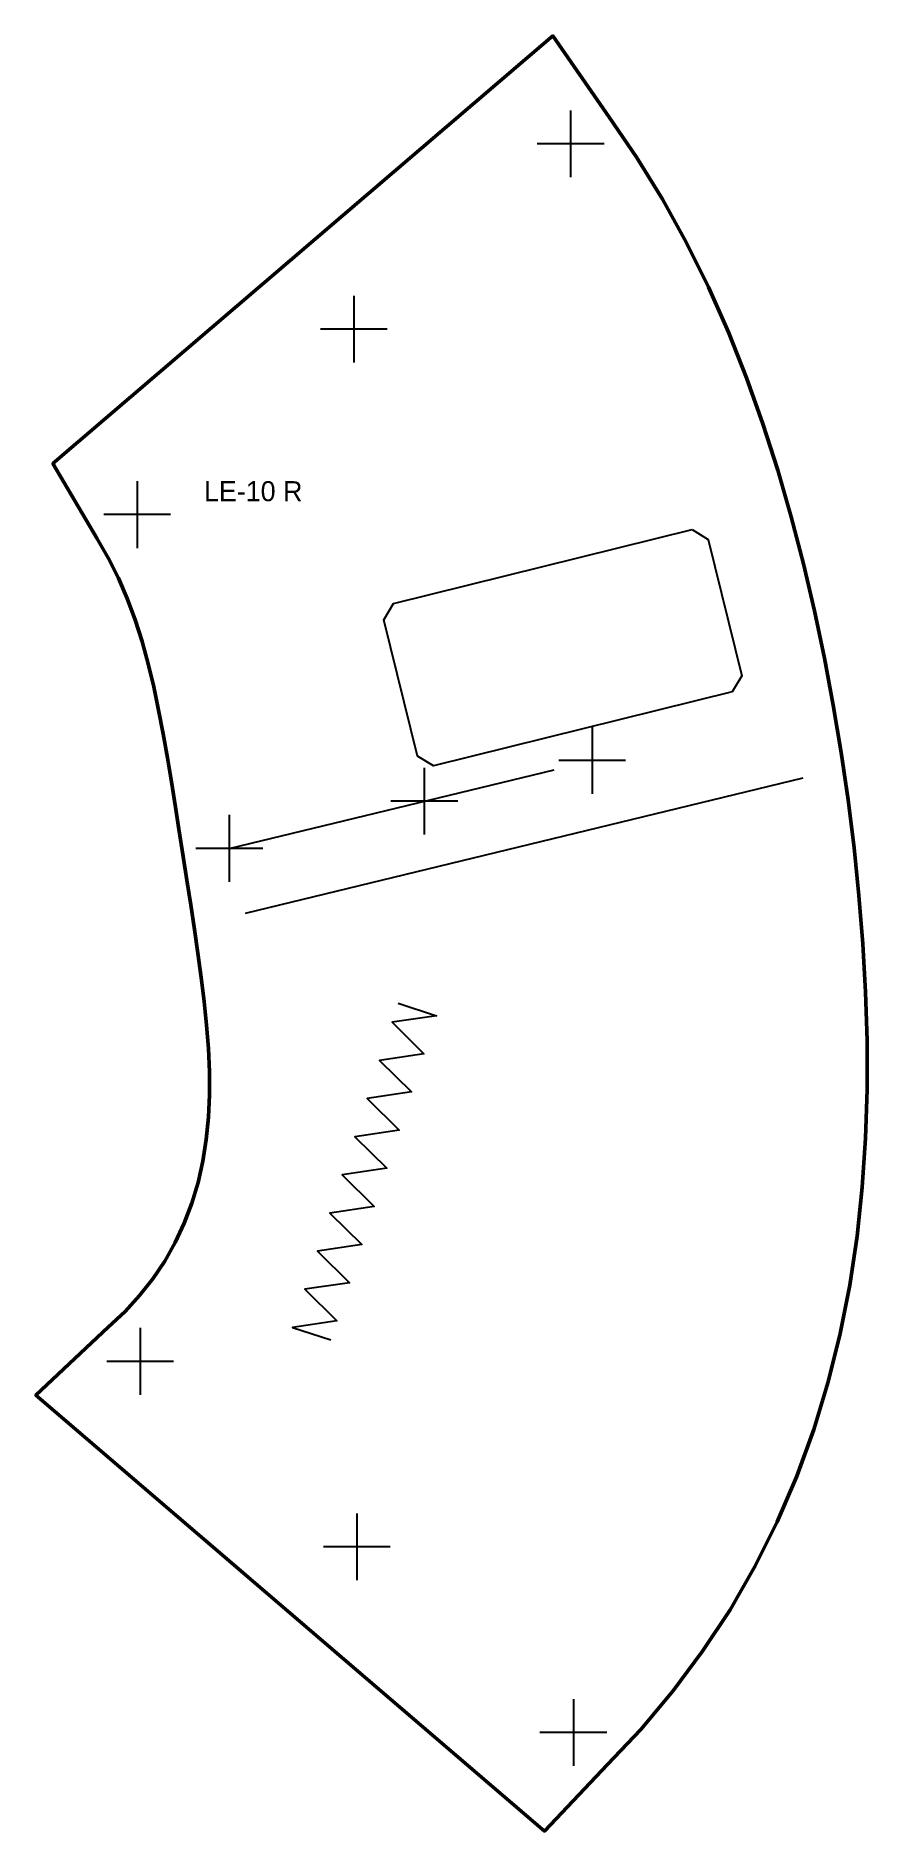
# Model space of a CAD drawing. Header units: millimetres. Extents: x -6563 to 7569, y -5370 to 3454.
# Drawn here: x -5623.9 to -5499.6, y -132.2 to 136.2 of the extents above; entities that cross this region are included whole.
import ezdxf

# ---------------------------------------------------------------- set-up
doc = ezdxf.new("R2010")
doc.units = ezdxf.units.MM
doc.layers.add('CUT', color=6, linetype='Continuous', lineweight=50)
doc.layers.add('PEN', color=5, linetype='Continuous')
doc.layers.add('TEXT', color=3, linetype='Continuous')

msp = doc.modelspace()

# ---------------------------------------------------------------- texts
at = {"layer": 'TEXT'}
msp.add_text('LE-10 R', height=3, dxfattribs=at).set_placement((-5598.77, 66.65))

# ---------------------------------------------------------------- linework, layer by layer
at = {"layer": 'CUT'}
msp.add_lwpolyline([(-5538.19, 124.07), (-5534.07, 118.11), (-5530.18, 111.8), (-5526.59, 105.31), (-5523.32, 98.68), (-5520.34, 91.94), (-5517.64, 85.12), (-5515.18, 78.22), (-5512.96, 71.28), (-5510.95, 64.31), (-5509.12, 57.28), (-5507.48, 50.27), (-5506, 43.2), (-5504.68, 36.16), (-5503.49, 29.07), (-5502.46, 21.98), (-5501.56, 14.82), (-5500.82, 7.68), (-5500.23, 0.47), (-5499.83, -6.75), (-5499.61, -14), (-5499.61, -21.31), (-5499.84, -28.61), (-5500.33, -35.95), (-5501.11, -43.27), (-5502.2, -50.58), (-5503.63, -57.84), (-5505.41, -65.05), (-5507.56, -72.16), (-5510.11, -79.16), (-5513.05, -86), (-5516.38, -92.66), (-5520.1, -99.12), (-5524.2, -105.35), (-5528.67, -111.32), (-5533.46, -117.02), (-5538.44, -122.29), (-5547.83, -132.23), (-5623.91, -67.05), (-5613.1, -56.89), (-5610.57, -54.51), (-5608.4, -52.15), (-5606.42, -49.64), (-5604.65, -47), (-5603.08, -44.22), (-5601.72, -41.33), (-5600.59, -38.33), (-5599.66, -35.23), (-5598.95, -32.06), (-5598.44, -28.81), (-5598.11, -25.49), (-5597.97, -22.11), (-5597.97, -18.69), (-5598.12, -15.21), (-5598.39, -11.71), (-5598.75, -8.18), (-5599.18, -4.6), (-5599.68, -0.94), (-5600.2, 2.61), (-5600.76, 6.29), (-5601.33, 9.96), (-5601.89, 13.54), (-5602.52, 17.59), (-5603.05, 20.9), (-5603.65, 24.66), (-5604.25, 28.28), (-5604.88, 31.86), (-5605.56, 35.4), (-5606.29, 38.88), (-5607.11, 42.31), (-5608.03, 45.66), (-5609.07, 48.92), (-5610.24, 52.08), (-5611.56, 55.14), (-5613.04, 58.09), (-5614.81, 61.1), (-5621.37, 72.29), (-5546.6, 136.24), (-5538.19, 124.07)], dxfattribs=at)
at = {"layer": 'PEN'}
for p, q in [((-5543.95, 125.09), (-5543.95, 115.09)), ((-5538.95, 120.09), (-5548.95, 120.09)), ((-5576.36, 97.37), (-5576.36, 87.37)), ((-5571.36, 92.37), (-5581.36, 92.37)), ((-5608.77, 69.65), (-5608.77, 59.65)), ((-5603.77, 64.65), (-5613.77, 64.65)), ((-5540.73, 32.87), (-5540.73, 22.87)), ((-5535.73, 27.87), (-5545.73, 27.87)), ((-5594.99, 14.73), (-5546.4, 26.5)), ((-5509.21, 25.21), (-5592.64, 5.01)), ((-5565.83, 26.79), (-5565.83, 16.79)), ((-5560.83, 21.79), (-5570.83, 21.79)), ((-5594.99, 19.73), (-5594.99, 9.73)), ((-5589.99, 14.73), (-5599.99, 14.73)), ((-5608.31, -56.99), (-5608.31, -66.99)), ((-5603.31, -61.99), (-5613.31, -61.99)), ((-5575.92, -84.73), (-5575.92, -94.73)), ((-5570.92, -89.73), (-5580.92, -89.73)), ((-5543.53, -112.48), (-5543.53, -122.48)), ((-5538.53, -117.48), (-5548.53, -117.48))]:
    msp.add_line(p, q, dxfattribs=at)
msp.add_lwpolyline([(-5525.79, 62.4), (-5523.37, 60.94), (-5518.32, 40.55), (-5519.78, 38.13), (-5564.43, 27.06), (-5566.85, 28.52), (-5571.9, 48.91), (-5570.44, 51.33)], close=True, dxfattribs=at)
msp.add_lwpolyline([(-5569.72, -8.43), (-5564.02, -10.29), (-5570.65, -11.28), (-5565.88, -15.99), (-5572.51, -16.99), (-5567.73, -21.7), (-5574.37, -22.69), (-5569.59, -27.4), (-5576.23, -28.39), (-5571.45, -33.11), (-5578.09, -34.1), (-5573.31, -38.81), (-5579.95, -39.8), (-5575.17, -44.52), (-5581.81, -45.51), (-5577.03, -50.22), (-5583.67, -51.21), (-5578.89, -55.93), (-5585.52, -56.92), (-5579.82, -58.78)], dxfattribs=at)

msp.set_redraw_order([(e.dxf.handle, doc.entitydb.next_handle()) for e in msp.query("TEXT MTEXT ATTDEF DIMENSION ARC_DIMENSION")])  # texts and dimensions are drawn at this point

doc.saveas('drawing.dxf')
